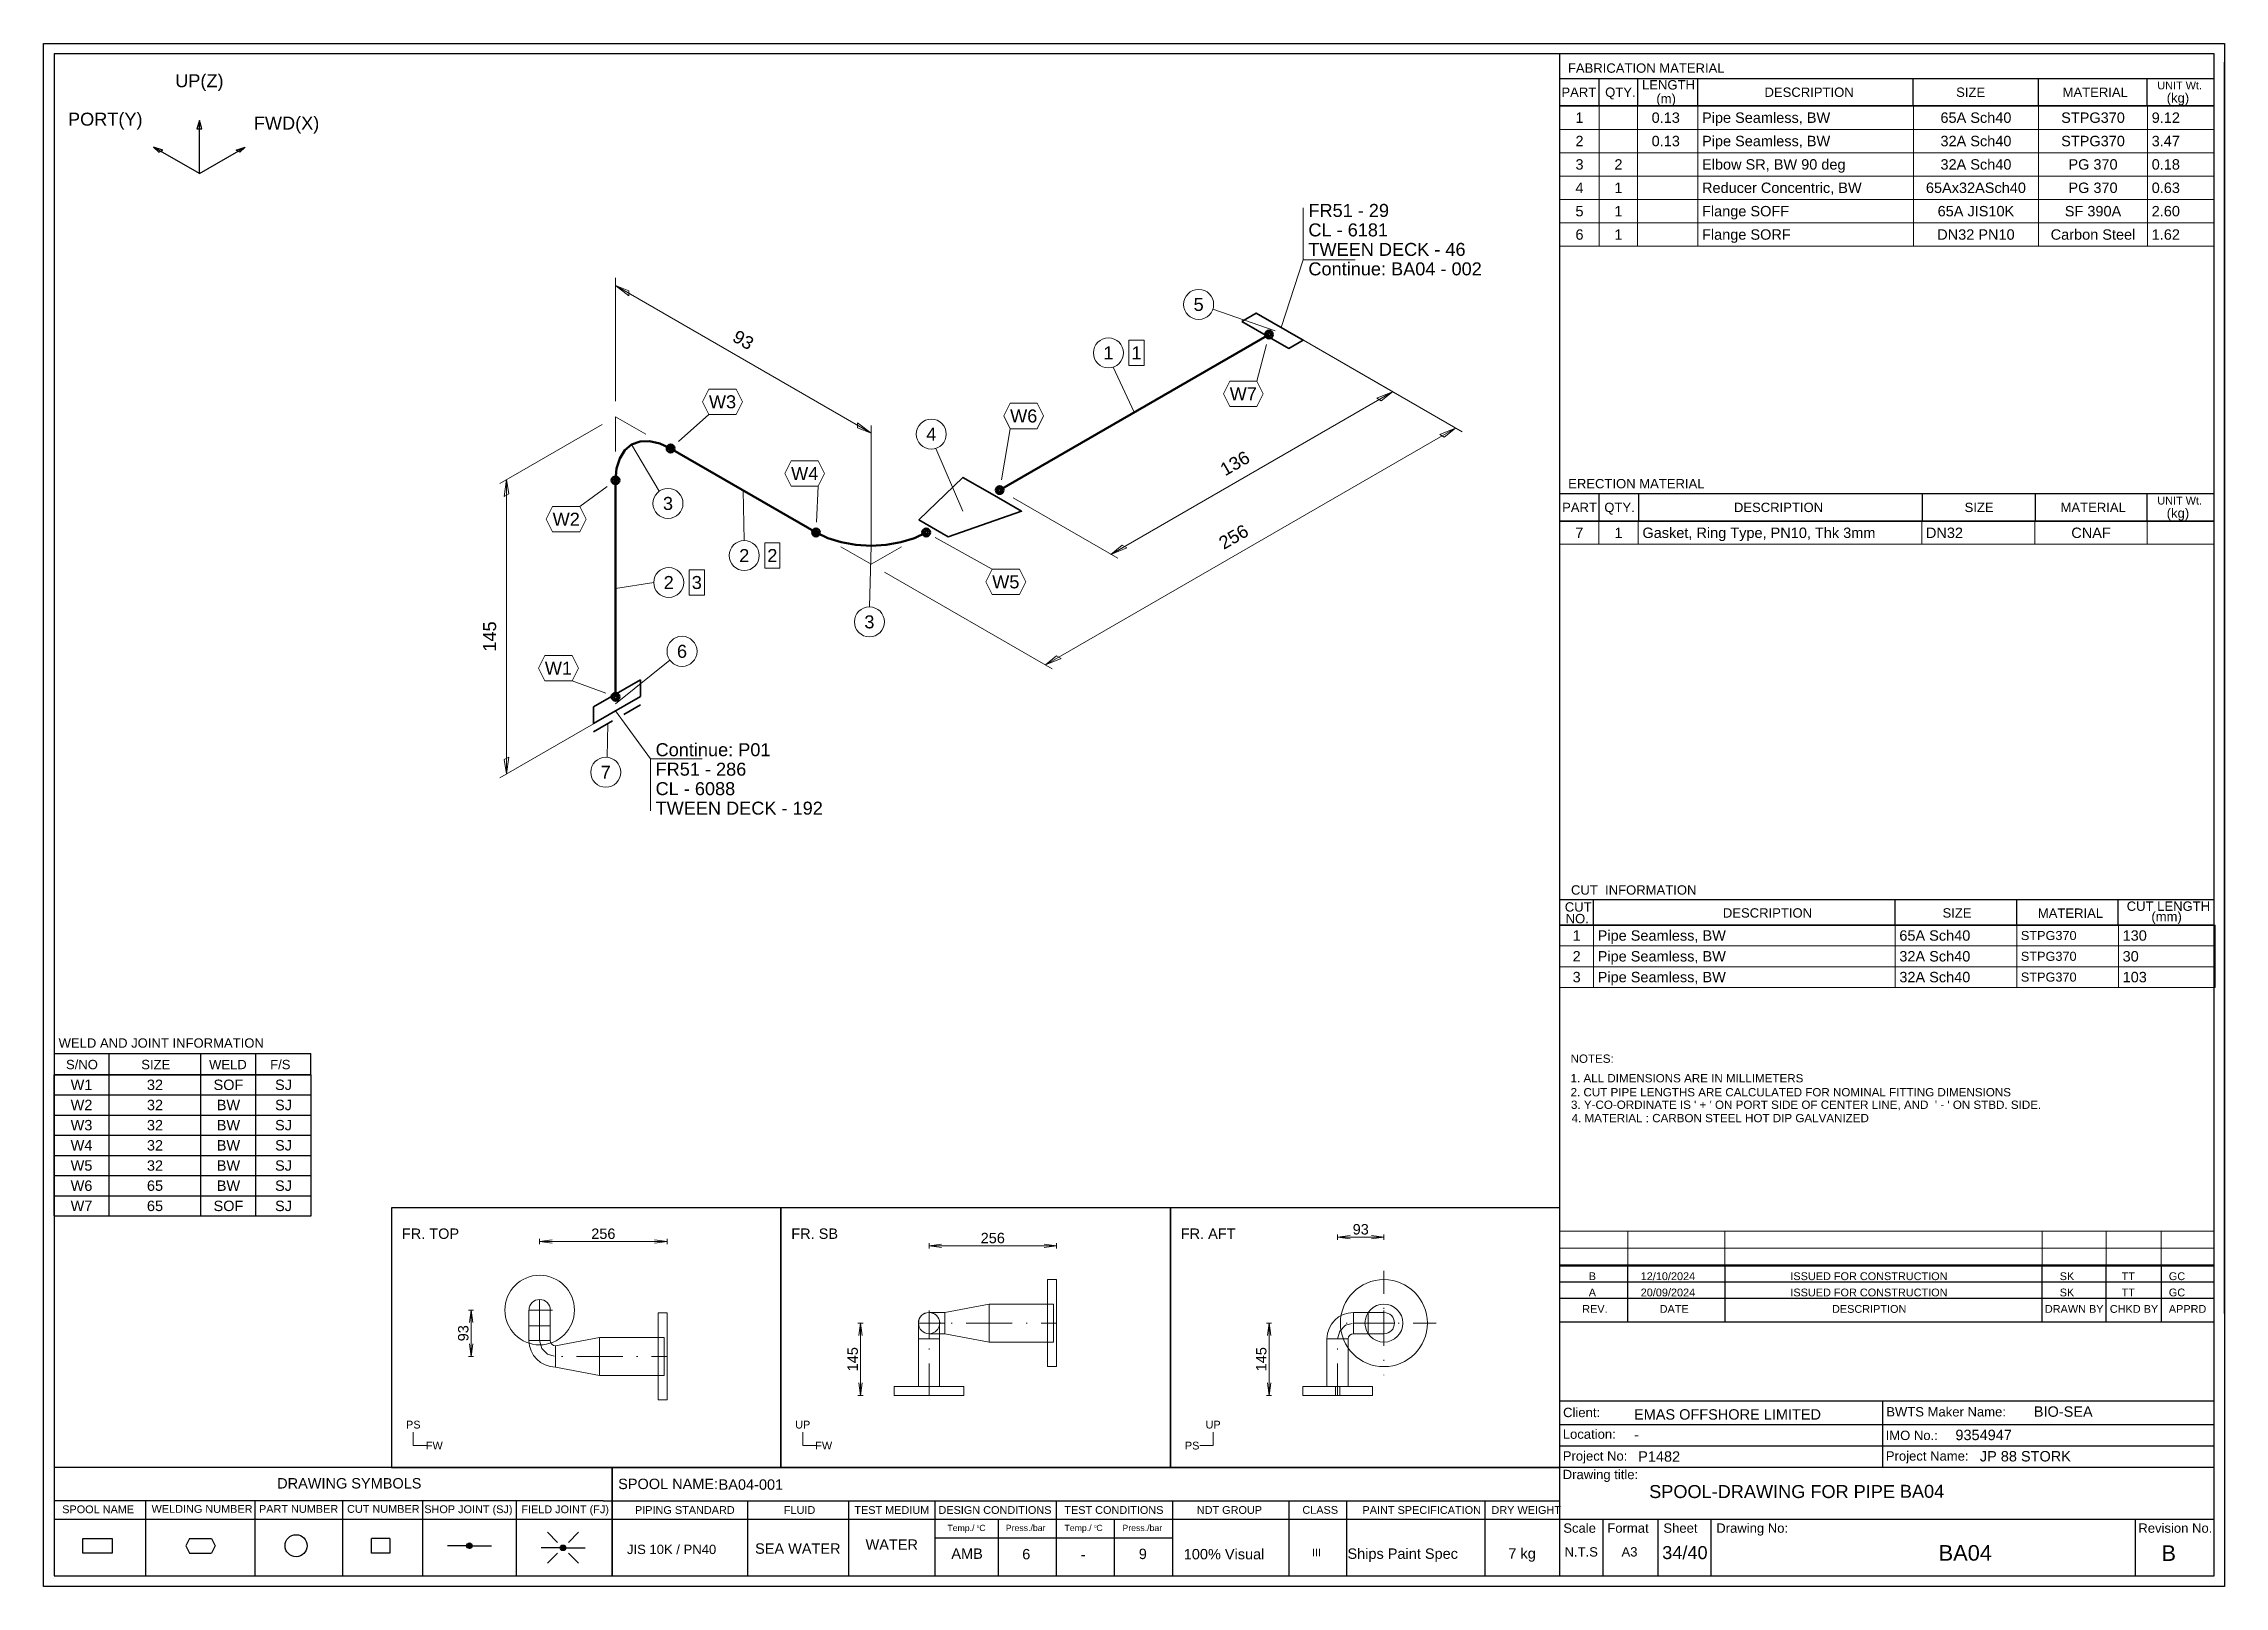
# Model space of a CAD drawing. Header units: millimetres. Extents: x 0 to 420, y 0 to 297.
import ezdxf
from ezdxf.enums import TextEntityAlignment as Align

# ---------------------------------------------------------------- set-up
doc = ezdxf.new("R2010")
doc.units = ezdxf.units.MM
doc.linetypes.add('DOTTED_DASHED5', pattern=[10, 4.444444, -2.666667, 0.222222, -2.666667])
for name, color, linetype in [('FramesFromTables', 40, 'Continuous'), ('I_Coordinates', 11, 'Continuous'), ('I_CutNumbers', 10, 'Continuous'), ('I_Dimensions', 4, 'Continuous'), ('I_OtherComponents', 2, 'Continuous'), ('I_PartNumbers', 9, 'Continuous'), ('I_Pipes', 1, 'Continuous'), ('I_Tags', 8, 'Continuous'), ('SymbolsOnDrawingSheet', 1, 'Continuous'), ('TextFromTables', 2, 'Continuous'), ('TextFromTextBoxes', 2, 'Continuous')]:
    doc.layers.add(name, color=color, linetype=linetype)
doc.styles.add('Cadmatic Default Text', font='arial.ttf')

msp = doc.modelspace()

# ---------------------------------------------------------------- texts
at = {"layer": 'I_PartNumbers', "linetype": 'ByBlock', "lineweight": 0, "style": 'Cadmatic Default Text'}
msp.add_text('7', height=2.5, dxfattribs=at).set_placement((108.26, 156.73), align=Align.MIDDLE_CENTER)
at = {"layer": 'SymbolsOnDrawingSheet', "linetype": 'ByBlock', "lineweight": 25, "style": 'Cadmatic Default Text'}
for s, p in [('UP(Z)', (30, 289.86)), ('PORT(Y)', (11.88, 282.46)), ('FWD(X)', (46.79, 281.7))]:
    msp.add_text(s, height=2.5, dxfattribs=at).set_placement(p, align=Align.MIDDLE_CENTER)
at = {"layer": 'SymbolsOnDrawingSheet', "linetype": 'ByBlock', "lineweight": -3, "style": 'Cadmatic Default Text'}
for s, height, p in [('FABRICATION MATERIAL', 1.8, (293.57, 293.19)), ('LENGTH', 1.8, (307.84, 289.97)), ('PART', 1.8, (292.32, 288.55)), ('QTY.', 1.8, (300.74, 288.55)), ('DESCRIPTION', 1.8, (331.43, 288.55)), ('SIZE', 1.8, (368.34, 288.55)), ('MATERIAL', 1.8, (388.84, 288.55)), ('UNIT Wt.', 1.5, (407.08, 289.7)), (' (kg)', 1.8, (408.19, 287.46)), ('ERECTION MATERIAL', 1.8, (293.62, 213.19)), ('PART', 1.8, (292.45, 208.62)), ('QTY.', 1.8, (300.58, 208.62)), ('DESCRIPTION', 1.8, (325.54, 208.62)), ('SIZE', 1.8, (369.97, 208.62)), ('MATERIAL', 1.8, (388.45, 208.62)), ('UNIT Wt.', 1.5, (407.08, 209.77)), (' (kg)', 1.8, (408.19, 207.53)), ('CUT  INFORMATION', 1.8, (294.16, 134.97)), ('CUT ', 1.8, (292.97, 131.7)), ('DESCRIPTION', 1.8, (323.41, 130.55)), ('SIZE', 1.8, (365.72, 130.55)), ('MATERIAL', 1.8, (384.07, 130.5)), ('CUT LENGTH', 1.8, (401.19, 131.85)), ('NO.', 1.8, (293.13, 129.46)), ('(mm)', 1.8, (405.94, 129.85)), ('WELD AND JOINT INFORMATION', 1.8, (2.89, 105.5)), ('S/NO', 1.8, (4.31, 101.36)), ('SIZE', 1.8, (18.81, 101.36)), ('WELD', 1.8, (31.86, 101.36)), ('F/S', 1.8, (43.63, 101.36)), ('SPOOL-DRAWING FOR PIPE', 2.5, (309.22, 19.5))]:
    msp.add_text(s, height=height, dxfattribs=at).set_placement(p, align=Align.TOP_LEFT)
for s, height, p in [('(m)', 1.8, (310.6, 285.51)), ('Client:', 1.8, (292.64, 32.58)), ('BWTS Maker Name:', 1.8, (354.88, 32.71)), ('Location:', 1.8, (292.58, 28.41)), ('IMO No.:', 1.8, (354.76, 28.17)), ('Project No:', 1.8, (292.58, 24.2)), ('Project Name:', 1.8, (354.8, 24.2)), ('Drawing title:', 1.8, (292.57, 20.64)), ('DRAWING SYMBOLS', 2, (44.98, 18.84)), ('Temp./  C   ', 1.2, (174.06, 10.65)), ('0', 0.53, (179.71, 11.25)), ('Press./bar', 1.2, (185.31, 10.65)), ('Temp./  C   ', 1.2, (196.61, 10.65)), ('0', 0.53, (202.37, 11.25)), ('Press./bar', 1.2, (207.78, 10.65)), ('Scale', 1.8, (292.68, 10.32)), ('Format', 1.8, (301.16, 10.32)), ('Sheet', 1.8, (311.96, 10.32)), ('Drawing No:', 1.8, (322.14, 10.32)), ('Revision No.', 1.8, (403.43, 10.32)), ('N.T.S', 1.8, (292.92, 5.74)), ('A3', 1.8, (303.89, 5.74))]:
    msp.add_text(s, height=height, dxfattribs=at).set_placement(p)
for s, height, p in [('NOTES:', 1.6, (294.08, 101.59)), ('1. ALL DIMENSIONS ARE IN MILLIMETERS', 1.6, (294.08, 97.83)), ('2. CUT PIPE LENGTHS ARE CALCULATED FOR NOMINAL FITTING DIMENSIONS', 1.6, (294.08, 95.13)), ("3. Y-CO-ORDINATE IS ' + ' ON PORT SIDE OF CENTER LINE, AND  ' - ' ON STBD. SIDE.", 1.6, (294.16, 92.72)), ('4. MATERIAL : CARBON STEEL HOT DIP GALVANIZED', 1.6, (294.28, 90.15)), ('B', 1.5, (297.58, 59.71)), ('12/10/2024', 1.5, (307.59, 59.71)), ('ISSUED FOR CONSTRUCTION', 1.5, (336.41, 59.71)), ('SK', 1.5, (388.28, 59.71)), ('TT', 1.5, (400.21, 59.71)), ('GC', 1.5, (409.3, 59.71)), ('A', 1.5, (297.58, 56.58)), ('20/09/2024', 1.5, (307.59, 56.58)), ('ISSUED FOR CONSTRUCTION', 1.5, (336.41, 56.58)), ('SK', 1.5, (388.28, 56.58)), ('TT', 1.5, (400.21, 56.58)), ('GC', 1.5, (409.3, 56.58)), ('REV.', 1.5, (296.32, 53.41)), ('DATE', 1.5, (311.24, 53.41)), ('DESCRIPTION', 1.5, (344.43, 53.41)), ('DRAWN BY', 1.5, (385.43, 53.41)), ('CHKD BY', 1.5, (397.94, 53.41)), ('APPRD', 1.5, (409.3, 53.41)), ('SPOOL NAME:', 2, (110.65, 19.73)), ('SPOOL NAME', 1.5, (3.58, 14.83)), ('WELDING NUMBER', 1.5, (20.79, 14.91)), ('PART NUMBER', 1.5, (41.48, 14.91)), ('CUT NUMBER', 1.5, (58.44, 14.91)), ('SHOP JOINT (SJ)', 1.5, (73.31, 14.85)), ('FIELD JOINT (FJ)', 1.5, (92, 14.83)), ('PIPING STANDARD', 1.5, (113.89, 14.7)), ('FLUID', 1.5, (142.57, 14.7)), ('TEST MEDIUM', 1.5, (156.14, 14.7)), ('DESIGN CONDITIONS', 1.5, (172.34, 14.7)), ('TEST CONDITIONS', 1.5, (196.58, 14.7)), ('NDT GROUP', 1.5, (222.09, 14.7)), ('CLASS', 1.5, (242.43, 14.72)), ('PAINT SPECIFICATION', 1.5, (254.01, 14.7)), ('DRY WEIGHT', 1.5, (278.84, 14.7)), ('JIS 10K / PN40', 1.8, (112.35, 7.12)), ('III', 1.5, (244.26, 6.51)), ('B', 3, (407.89, 6.4))]:
    msp.add_text(s, height=height, dxfattribs=at).set_placement(p, align=Align.MIDDLE_LEFT)
at = {"layer": 'SymbolsOnDrawingSheet', "linetype": 'ByBlock', "lineweight": 25, "style": 'Cadmatic Default Text'}
for s, p in [('FR. TOP', (69, 68.9)), ('FR. SB', (144, 68.9)), ('FR. AFT', (219, 68.9))]:
    msp.add_text(s, height=2, dxfattribs=at).set_placement(p, align=Align.TOP_LEFT)
at = {"layer": 'SymbolsOnDrawingSheet', "linetype": 'ByBlock', "lineweight": 13, "style": 'Cadmatic Default Text'}
for s, p in [('256', (107.8, 67.89)), ('256', (182.8, 67.06)), ('93', (253.67, 68.74))]:
    msp.add_text(s, height=2, dxfattribs=at).set_placement(p, align=Align.MIDDLE_CENTER)
for s, p in [('93', (80.82, 48.73)), ('145', (155.82, 43.73)), ('145', (234.51, 43.73))]:
    msp.add_text(s, height=2, rotation=90, dxfattribs=at).set_placement(p, align=Align.MIDDLE_CENTER)
at = {"layer": 'SymbolsOnDrawingSheet', "linetype": 'ByBlock', "lineweight": 18, "style": 'Cadmatic Default Text'}
for s, p in [('PS', (71.2, 31.14)), ('UP', (146.2, 31.14)), ('UP', (225.24, 31.14)), ('FW', (75.24, 27.1)), ('FW', (150.24, 27.1)), ('PS', (221.2, 27.1))]:
    msp.add_text(s, height=1.5, dxfattribs=at).set_placement(p, align=Align.MIDDLE_CENTER)
at = {"layer": 'TextFromTables', "linetype": 'ByBlock', "lineweight": 13, "style": 'Cadmatic Default Text'}
for s, p in [('1', (295.8, 282.75)), ('2', (295.8, 278.25)), ('3', (295.8, 273.75)), ('4', (295.8, 269.25)), ('5', (295.8, 264.75)), ('6', (295.8, 260.25))]:
    msp.add_text(s, height=2, dxfattribs=at).set_placement(p, align=Align.MIDDLE_CENTER)
at = {"layer": 'TextFromTables', "linetype": 'ByBlock', "lineweight": 25, "style": 'Cadmatic Default Text'}
for s, p in [('0.13 ', (312.8, 282.75)), ('65A Sch40', (372.15, 282.75)), ('STPG370', (394.7, 282.75)), ('0.13 ', (312.8, 278.25)), ('32A Sch40', (372.15, 278.25)), ('STPG370', (394.7, 278.25)), ('2', (303.3, 273.75)), ('32A Sch40', (372.15, 273.75)), ('PG 370', (394.7, 273.75)), ('1', (303.3, 269.25)), ('65Ax32ASch40', (372.15, 269.25)), ('PG 370', (394.7, 269.25)), ('1', (303.3, 264.75)), ('65A JIS10K', (372.15, 264.75)), ('SF 390A', (394.7, 264.75)), ('1', (303.3, 260.25)), ('DN32 PN10', (372.15, 260.25)), ('Carbon Steel', (394.7, 260.25)), ('7', (295.77, 202.83)), ('1', (303.32, 202.83)), ('CNAF', (394.32, 202.83)), ('1', (295.25, 125.3)), ('2', (295.25, 121.3)), ('3', (295.25, 117.3)), ('W1', (7.3, 96.56)), ('32', (21.45, 96.56)), ('SOF', (35.6, 96.56)), ('SJ', (46.2, 96.56)), ('W2', (7.3, 92.67)), ('32', (21.45, 92.67)), ('BW', (35.6, 92.67)), ('SJ', (46.2, 92.67)), ('W3', (7.3, 88.79)), ('32', (21.45, 88.79)), ('BW', (35.6, 88.79)), ('SJ', (46.2, 88.79)), ('W4', (7.3, 84.91)), ('32', (21.45, 84.91)), ('BW', (35.6, 84.91)), ('SJ', (46.2, 84.91)), ('W5', (7.3, 81.02)), ('32', (21.45, 81.02)), ('BW', (35.6, 81.02)), ('SJ', (46.2, 81.02)), ('W6', (7.3, 77.14)), ('65', (21.45, 77.14)), ('BW', (35.6, 77.14)), ('SJ', (46.2, 77.14)), ('W7', (7.3, 73.25)), ('65', (21.45, 73.25)), ('SOF', (35.6, 73.25)), ('SJ', (46.2, 73.25))]:
    msp.add_text(s, height=2, dxfattribs=at).set_placement(p, align=Align.MIDDLE_CENTER)
for s, height, p in [('Pipe Seamless, BW ', 2, (319.4, 282.75)), ('9.12', 2, (406, 282.75)), ('Pipe Seamless, BW ', 2, (319.4, 278.25)), ('3.47', 2, (406, 278.25)), ('Elbow SR, BW 90 deg', 2, (319.4, 273.75)), ('0.18', 2, (406, 273.75)), ('Reducer Concentric, BW ', 2, (319.4, 269.25)), ('0.63', 2, (406, 269.25)), ('Flange SOFF ', 2, (319.4, 264.75)), ('2.60', 2, (406, 264.75)), ('Flange SORF ', 2, (319.4, 260.25)), ('1.62', 2, (406, 260.25)), ('Gasket, Ring Type, PN10, Thk 3mm ', 2, (307.92, 202.83)), ('DN32', 2, (362.52, 202.83)), ('Pipe Seamless, BW', 2, (299.3, 125.3)), ('65A Sch40', 2, (357.4, 125.3)), ('STPG370', 1.75, (380.8, 125.3)), ('130', 2, (400.4, 125.3)), ('Pipe Seamless, BW', 2, (299.3, 121.3)), ('32A Sch40', 2, (357.4, 121.3)), ('STPG370', 1.75, (380.8, 121.3)), ('30', 2, (400.4, 121.3)), ('Pipe Seamless, BW', 2, (299.3, 117.3)), ('32A Sch40', 2, (357.4, 117.3)), ('STPG370', 1.75, (380.8, 117.3)), ('103', 2, (400.4, 117.3))]:
    msp.add_text(s, height=height, dxfattribs=at).set_placement(p, align=Align.MIDDLE_LEFT)
at = {"layer": 'TextFromTextBoxes', "linetype": 'ByBlock', "lineweight": -3, "style": 'Cadmatic Default Text'}
for s, p in [('EMAS OFFSHORE LIMITED', (306.3, 33.1)), ('BIO-SEA', (383.3, 33.65)), ('9354947', (368.2, 29.15)), ('-', (306.3, 29.2)), ('P1482', (307.1, 25)), ('JP 88 STORK', (372.9, 25.05)), ('BA04-001', (130, 19.6))]:
    msp.add_text(s, height=2, dxfattribs=at).set_placement(p, align=Align.MIDDLE_LEFT)
at = {"layer": 'TextFromTextBoxes', "linetype": 'ByBlock', "lineweight": 25, "style": 'Cadmatic Default Text'}
msp.add_text('BA04', height=2.5, dxfattribs=at).set_placement((357.5, 18.3), align=Align.MIDDLE_LEFT)
at = {"layer": 'TextFromTextBoxes', "linetype": 'ByBlock', "lineweight": -3, "style": 'Cadmatic Default Text'}
for s, height, p in [('WATER', 2, (163.35, 8.05)), ('SEA WATER', 2, (145.25, 7.28)), ('AMB', 2, (177.85, 6.3)), ('6', 2, (189.25, 6.2)), ('-', 2, (200.2, 6.15)), ('9', 2, (211.7, 6.25)), ('100% Visual', 2, (227.35, 6.2)), ('Ships Paint Spec', 2, (261.75, 6.3)), ('7 kg', 2, (284.75, 6.35)), ('34/40', 2.5, (316.1, 6.5))]:
    msp.add_text(s, height=height, dxfattribs=at).set_placement(p, align=Align.MIDDLE_CENTER)
at = {"layer": 'TextFromTextBoxes', "linetype": 'ByBlock', "lineweight": 25, "style": 'Cadmatic Default Text'}
msp.add_text('BA04', height=3, dxfattribs=at).set_placement((370.1, 6.45), align=Align.MIDDLE_CENTER)

# ---------------------------------------------------------------- blocks, each defined once
blk = doc.blocks.new('BA01728716441_PRT_1_3')
at = {"layer": 'I_Pipes', "linetype": 'ByBlock', "lineweight": 50}
blk.add_line((58.15, 147.96), (58.15, 189.64), dxfattribs=at)
blk = doc.blocks.new('BA01728716441_PRT_2_3')
at = {"layer": 'I_Pipes', "linetype": 'ByBlock', "lineweight": 0}
for q in [(58.15, 195.15), (63.98, 198.52)]:
    blk.add_line((58.15, 201.88), q, dxfattribs=at)
at = {"layer": 'I_Pipes', "linetype": 'ByBlock', "lineweight": 50, "flags": 128}
blk.add_lwpolyline([(58.15, 189.64), (58.35, 191.91), (58.95, 193.86), (59.93, 195.41), (61.25, 196.5), (62.86, 197.1), (64.69, 197.17), (66.68, 196.72), (68.75, 195.76)], dxfattribs=at)
at = {"layer": 'I_Pipes', "linetype": 'ByBlock', "lineweight": 50}
for centre, radius in [((68.75, 195.76), 0.75), ((68.75, 195.76), 0.375), ((58.15, 189.64), 0.75), ((58.15, 189.64), 0.375)]:
    blk.add_circle(centre, radius, dxfattribs=at)
blk = doc.blocks.new('BA01728716441_PRT_3_3')
at = {"layer": 'I_Pipes', "linetype": 'ByBlock', "lineweight": 50}
blk.add_line((68.75, 195.76), (96.77, 179.59), dxfattribs=at)
blk = doc.blocks.new('BA01728716441_PRT_4_3')
at = {"layer": 'I_Pipes', "linetype": 'ByBlock', "lineweight": 0}
for q in [(101.54, 176.83), (113.21, 176.83)]:
    blk.add_line((107.37, 173.46), q, dxfattribs=at)
at = {"layer": 'I_Pipes', "linetype": 'ByBlock', "lineweight": 50, "flags": 128}
blk.add_lwpolyline([(96.77, 179.59), (99.04, 178.51), (101.63, 177.71), (104.45, 177.22), (107.37, 177.05), (110.3, 177.22), (113.11, 177.71), (115.71, 178.51), (117.98, 179.59)], dxfattribs=at)
at = {"layer": 'I_Pipes', "linetype": 'ByBlock', "lineweight": 50}
for centre, radius in [((96.77, 179.59), 0.75), ((96.77, 179.59), 0.375), ((117.98, 179.59), 0.75), ((117.98, 179.59), 0.375)]:
    blk.add_circle(centre, radius, dxfattribs=at)
blk = doc.blocks.new('BA01728716441_PRT_5_3')
at = {"layer": 'I_OtherComponents', "linetype": 'ByBlock', "lineweight": 35, "flags": 128}
blk.add_lwpolyline([(130.71, 186.94), (125.05, 190.2), (116.57, 182.04), (122.22, 178.77), (136.36, 183.67), (130.71, 186.94)], dxfattribs=at)
at = {"layer": 'I_OtherComponents', "linetype": 'ByBlock', "lineweight": 50}
for centre, radius in [((132.12, 187.75), 0.75), ((132.12, 187.75), 0.375), ((117.98, 179.59), 0.75), ((117.98, 179.59), 0.375)]:
    blk.add_circle(centre, radius, dxfattribs=at)
blk = doc.blocks.new('BA01728716441_PRT_6_3')
at = {"layer": 'I_Pipes', "linetype": 'ByBlock', "lineweight": 50}
blk.add_line((132.12, 187.75), (184, 217.7), dxfattribs=at)
blk = doc.blocks.new('BA01728716441_PRT_8_3')
at = {"layer": 'I_OtherComponents', "linetype": 'ByBlock', "lineweight": 35, "flags": 128}
blk.add_lwpolyline([(178.77, 220.23), (181.55, 221.84), (190.6, 216.61), (187.82, 215.01), (178.77, 220.23)], dxfattribs=at)
at = {"layer": 'I_OtherComponents', "linetype": 'ByBlock', "lineweight": 50}
for radius in [0.75, 0.375]:
    blk.add_circle((184, 217.7), radius, dxfattribs=at)
blk = doc.blocks.new('BA01728716441_DIM_0_3')
at = {"layer": 'I_Dimensions', "linetype": 'ByBlock', "lineweight": 0}
for p, q in [((35.84, 189.01), (55.55, 200.38)), ((37.14, 133.11), (37.14, 189.76)), ((55.55, 143.74), (35.84, 132.36))]:
    blk.add_line(p, q, dxfattribs=at)
at = {"layer": 'I_Dimensions', "linetype": 'ByBlock', "lineweight": 0, "flags": 128}
for points in [[(37.14, 189.76), (37.58, 187.01), (36.71, 186.51), (37.14, 189.76)], [(37.14, 133.11), (37.58, 136.36), (36.71, 135.86), (37.14, 133.11)]]:
    blk.add_lwpolyline(points, dxfattribs=at)
at = {"layer": 'I_Dimensions', "linetype": 'ByBlock', "lineweight": 0, "style": 'Cadmatic Default Text'}
blk.add_text('145', height=2.5, rotation=90, dxfattribs=at).set_placement((33.9, 159.56), align=Align.MIDDLE_CENTER)
blk = doc.blocks.new('BA01728716441_DIM_1_3')
at = {"layer": 'I_Dimensions', "linetype": 'ByBlock', "lineweight": 0}
for p, q in [((58.15, 204.88), (58.15, 228.63)), ((58.15, 227.13), (107.37, 198.71)), ((107.37, 200.21), (107.37, 176.46))]:
    blk.add_line(p, q, dxfattribs=at)
at = {"layer": 'I_Dimensions', "linetype": 'ByBlock', "lineweight": 0, "flags": 128}
for points in [[(58.15, 227.13), (60.74, 225.13), (60.74, 226.13), (58.15, 227.13)], [(107.37, 198.71), (104.77, 199.71), (104.77, 200.71), (107.37, 198.71)]]:
    blk.add_lwpolyline(points, dxfattribs=at)
at = {"layer": 'I_Dimensions', "linetype": 'ByBlock', "lineweight": 0, "style": 'Cadmatic Default Text'}
blk.add_text('93', height=2.5, rotation=330, dxfattribs=at).set_placement((82.76, 216.67), align=Align.MIDDLE_CENTER)
blk = doc.blocks.new('BA01728716441_DIM_2_3')
at = {"layer": 'I_Dimensions', "linetype": 'ByBlock', "lineweight": 0}
for p, q in [((209.09, 205.94), (188.95, 217.56)), ((153.56, 175.38), (207.79, 206.69)), ((134.72, 186.25), (154.86, 174.63))]:
    blk.add_line(p, q, dxfattribs=at)
at = {"layer": 'I_Dimensions', "linetype": 'ByBlock', "lineweight": 0, "flags": 128}
for points in [[(207.79, 206.69), (205.62, 204.94), (204.76, 205.44), (207.79, 206.69)], [(153.56, 175.38), (156.59, 176.63), (155.72, 177.13), (153.56, 175.38)]]:
    blk.add_lwpolyline(points, dxfattribs=at)
at = {"layer": 'I_Dimensions', "linetype": 'ByBlock', "lineweight": 0, "style": 'Cadmatic Default Text'}
blk.add_text('136', height=2.5, rotation=30, dxfattribs=at).set_placement((177.43, 192.91), align=Align.MIDDLE_CENTER)
blk = doc.blocks.new('BA01728716441_DIM_3_3')
at = {"layer": 'I_Dimensions', "linetype": 'ByBlock', "lineweight": 0}
for p, q in [((221.21, 198.94), (188.95, 217.56)), ((140.93, 154.09), (219.91, 199.69)), ((109.97, 171.96), (142.23, 153.34))]:
    blk.add_line(p, q, dxfattribs=at)
at = {"layer": 'I_Dimensions', "linetype": 'ByBlock', "lineweight": 0, "flags": 128}
for points in [[(219.91, 199.69), (217.75, 197.94), (216.88, 198.44), (219.91, 199.69)], [(140.93, 154.09), (143.96, 155.34), (143.1, 155.84), (140.93, 154.09)]]:
    blk.add_lwpolyline(points, dxfattribs=at)
at = {"layer": 'I_Dimensions', "linetype": 'ByBlock', "lineweight": 0, "style": 'Cadmatic Default Text'}
blk.add_text('256', height=2.5, rotation=30, dxfattribs=at).set_placement((177.18, 178.76), align=Align.MIDDLE_CENTER)
blk = doc.blocks.new('BA01728716441_CRD_0_3')
at = {"layer": 'I_Coordinates', "linetype": 'ByBlock', "lineweight": 0}
blk.add_line((64.86, 136.02), (58.15, 145.24), dxfattribs=at)
at = {"layer": 'I_Coordinates', "linetype": 'ByBlock', "lineweight": 0, "flags": 128}
blk.add_lwpolyline([(64.86, 126.02), (64.86, 136.02), (74.86, 136.02)], dxfattribs=at)
at = {"layer": 'I_Coordinates', "linetype": 'ByBlock', "lineweight": 0, "style": 'Cadmatic Default Text'}
for s, p in [('Continue: P01', (65.86, 139.02)), ('FR51 - 286', (65.86, 135.27)), ('CL - 6088', (65.86, 131.52)), ('TWEEN DECK - 192', (65.86, 127.77))]:
    blk.add_text(s, height=2.5, dxfattribs=at).set_placement(p, align=Align.TOP_LEFT)
blk = doc.blocks.new('BA01728716441_CRD_1_3')
at = {"layer": 'I_Coordinates', "linetype": 'ByBlock', "lineweight": 0}
blk.add_line((190.59, 232.09), (186.35, 219.06), dxfattribs=at)
at = {"layer": 'I_Coordinates', "linetype": 'ByBlock', "lineweight": 0, "flags": 128}
blk.add_lwpolyline([(190.59, 242.09), (190.59, 232.09), (200.59, 232.09)], dxfattribs=at)
at = {"layer": 'I_Coordinates', "linetype": 'ByBlock', "lineweight": 0, "style": 'Cadmatic Default Text'}
for s, p in [('FR51 - 29', (191.59, 240.34)), ('TWEEN DECK - 46', (191.59, 232.84)), ('CL - 6181', (191.59, 236.59)), ('Continue: BA04 - 002', (191.59, 229.09))]:
    blk.add_text(s, height=2.5, dxfattribs=at).set_placement(p)
blk = doc.blocks.new('BA01728716441_PTN_0_3')
at = {"layer": 'I_PartNumbers', "linetype": 'ByBlock', "lineweight": 0}
blk.add_line((68.61, 155.01), (58.15, 146.6), dxfattribs=at)
blk.add_circle((70.95, 156.71), 2.89, dxfattribs=at)
at = {"layer": 'I_PartNumbers', "linetype": 'ByBlock', "lineweight": 0, "style": 'Cadmatic Default Text'}
blk.add_text('6', height=2.5, dxfattribs=at).set_placement((70.95, 156.71), align=Align.MIDDLE_CENTER)
blk = doc.blocks.new('BA01728716441_PTN_1_3')
at = {"layer": 'I_PartNumbers', "linetype": 'ByBlock', "lineweight": 0}
blk.add_line((66.55, 187.52), (61.25, 196.5), dxfattribs=at)
blk.add_circle((68.25, 185.18), 2.89, dxfattribs=at)
at = {"layer": 'I_PartNumbers', "linetype": 'ByBlock', "lineweight": 0, "style": 'Cadmatic Default Text'}
blk.add_text('3', height=2.5, dxfattribs=at).set_placement((68.25, 185.18), align=Align.MIDDLE_CENTER)
blk = doc.blocks.new('BA01728716441_PTN_2_3')
at = {"layer": 'I_PartNumbers', "linetype": 'ByBlock', "lineweight": 0}
blk.add_line((65.5, 169.96), (58.15, 168.8), dxfattribs=at)
blk.add_circle((68.39, 169.96), 2.89, dxfattribs=at)
at = {"layer": 'I_PartNumbers', "linetype": 'ByBlock', "lineweight": 0, "style": 'Cadmatic Default Text'}
blk.add_text('2', height=2.5, dxfattribs=at).set_placement((68.39, 169.96), align=Align.MIDDLE_CENTER)
blk = doc.blocks.new('BA01728716441_PTN_3_3')
at = {"layer": 'I_PartNumbers', "linetype": 'ByBlock', "lineweight": 0}
blk.add_line((82.94, 178.05), (82.76, 187.67), dxfattribs=at)
blk.add_circle((82.94, 175.15), 2.89, dxfattribs=at)
at = {"layer": 'I_PartNumbers', "linetype": 'ByBlock', "lineweight": 0, "style": 'Cadmatic Default Text'}
blk.add_text('2', height=2.5, dxfattribs=at).set_placement((82.94, 175.15), align=Align.MIDDLE_CENTER)
blk = doc.blocks.new('BA01728716441_PTN_4_3')
at = {"layer": 'I_PartNumbers', "linetype": 'ByBlock', "lineweight": 0}
blk.add_line((107.04, 165.27), (107.37, 177.05), dxfattribs=at)
blk.add_circle((107.04, 162.38), 2.89, dxfattribs=at)
at = {"layer": 'I_PartNumbers', "linetype": 'ByBlock', "lineweight": 0, "style": 'Cadmatic Default Text'}
blk.add_text('3', height=2.5, dxfattribs=at).set_placement((107.04, 162.38), align=Align.MIDDLE_CENTER)
blk = doc.blocks.new('BA01728716441_PTN_5_3')
at = {"layer": 'I_PartNumbers', "linetype": 'ByBlock', "lineweight": 0}
blk.add_line((119.86, 195.77), (125.05, 183.67), dxfattribs=at)
blk.add_circle((118.96, 198.52), 2.89, dxfattribs=at)
at = {"layer": 'I_PartNumbers', "linetype": 'ByBlock', "lineweight": 0, "style": 'Cadmatic Default Text'}
blk.add_text('4', height=2.5, dxfattribs=at).set_placement((118.96, 198.52), align=Align.MIDDLE_CENTER)
blk = doc.blocks.new('BA01728716441_PTN_6_3')
at = {"layer": 'I_PartNumbers', "linetype": 'ByBlock', "lineweight": 0}
blk.add_line((153.97, 211.41), (158.06, 202.73), dxfattribs=at)
blk.add_circle((153.07, 214.16), 2.89, dxfattribs=at)
at = {"layer": 'I_PartNumbers', "linetype": 'ByBlock', "lineweight": 0, "style": 'Cadmatic Default Text'}
blk.add_text('1', height=2.5, dxfattribs=at).set_placement((153.07, 214.16), align=Align.MIDDLE_CENTER)
blk = doc.blocks.new('BA01728716441_PTN_7_3')
at = {"layer": 'I_PartNumbers', "linetype": 'ByBlock', "lineweight": 0}
blk.add_line((173.21, 222.59), (185.18, 218.38), dxfattribs=at)
blk.add_circle((170.45, 223.49), 2.89, dxfattribs=at)
at = {"layer": 'I_PartNumbers', "linetype": 'ByBlock', "lineweight": 0, "style": 'Cadmatic Default Text'}
blk.add_text('5', height=2.5, dxfattribs=at).set_placement((170.45, 223.49), align=Align.MIDDLE_CENTER)
blk = doc.blocks.new('BA01728716441_CUT_8_3')
at = {"layer": 'I_CutNumbers', "linetype": 'ByBlock', "lineweight": 0, "flags": 128}
blk.add_lwpolyline([(75.27, 167.51), (75.27, 172.41), (72.33, 172.41), (72.33, 167.51), (75.27, 167.51)], dxfattribs=at)
at = {"layer": 'I_CutNumbers', "linetype": 'ByBlock', "lineweight": 0, "style": 'Cadmatic Default Text'}
blk.add_text('3', height=2.5, dxfattribs=at).set_placement((73.8, 169.96), align=Align.MIDDLE_CENTER)
blk = doc.blocks.new('BA01728716441_CUT_9_3')
at = {"layer": 'I_CutNumbers', "linetype": 'ByBlock', "lineweight": 0, "flags": 128}
blk.add_lwpolyline([(89.82, 172.7), (89.82, 177.6), (86.87, 177.6), (86.87, 172.7), (89.82, 172.7)], dxfattribs=at)
at = {"layer": 'I_CutNumbers', "linetype": 'ByBlock', "lineweight": 0, "style": 'Cadmatic Default Text'}
blk.add_text('2', height=2.5, dxfattribs=at).set_placement((88.35, 175.15), align=Align.MIDDLE_CENTER)
blk = doc.blocks.new('BA01728716441_CUT_10_3')
at = {"layer": 'I_CutNumbers', "linetype": 'ByBlock', "lineweight": 0, "flags": 128}
blk.add_lwpolyline([(159.95, 211.71), (159.95, 216.61), (157.01, 216.61), (157.01, 211.71), (159.95, 211.71)], dxfattribs=at)
at = {"layer": 'I_CutNumbers', "linetype": 'ByBlock', "lineweight": 0, "style": 'Cadmatic Default Text'}
blk.add_text('1', height=2.5, dxfattribs=at).set_placement((158.48, 214.16), align=Align.MIDDLE_CENTER)
blk = doc.blocks.new('Pi_Weld_0')
at = {"layer": 'I_Tags', "linetype": 'ByBlock', "lineweight": 0, "flags": 128}
for points in [[(-2.62, 2.45), (-3.84, 0)], [(-3.84, 0), (-2.62, -2.45)], [(2.62, 2.45), (-2.62, 2.45)], [(3.84, 0), (2.62, 2.45)], [(2.62, -2.45), (3.84, 0)], [(-2.62, -2.45), (-4.3, -12.29)], [(-2.62, -2.45), (2.62, -2.45)]]:
    blk.add_lwpolyline(points, dxfattribs=at)
at = {"layer": 'I_Tags', "linetype": 'ByBlock', "lineweight": 0, "style": 'Cadmatic Default Text'}
blk.add_text('W6', height=2.5, dxfattribs=at).set_placement((0, 0), align=Align.MIDDLE_CENTER)
blk = doc.blocks.new('Pi_Weld_1')
at = {"layer": 'I_Tags', "linetype": 'ByBlock', "lineweight": 0, "flags": 128}
for points in [[(-2.62, 2.45), (-3.84, 0)], [(-3.84, 0), (-2.62, -2.45)], [(2.62, 2.45), (-2.62, 2.45)], [(3.84, 0), (2.62, 2.45)], [(2.62, -2.45), (3.84, 0)], [(-2.62, -2.45), (2.62, -2.45)], [(2.62, -2.45), (9.12, -4.82)]]:
    blk.add_lwpolyline(points, dxfattribs=at)
at = {"layer": 'I_Tags', "linetype": 'ByBlock', "lineweight": 0, "style": 'Cadmatic Default Text'}
blk.add_text('W1', height=2.5, dxfattribs=at).set_placement((0, 0), align=Align.MIDDLE_CENTER)
blk = doc.blocks.new('Pi_Weld_2')
at = {"layer": 'I_Tags', "linetype": 'ByBlock', "lineweight": 0, "flags": 128}
for points in [[(2.62, 2.45), (7.89, 6.32)], [(-2.62, 2.45), (-3.84, 0)], [(-3.84, 0), (-2.62, -2.45)], [(2.62, 2.45), (-2.62, 2.45)], [(3.84, 0), (2.62, 2.45)], [(2.62, -2.45), (3.84, 0)], [(-2.62, -2.45), (2.62, -2.45)]]:
    blk.add_lwpolyline(points, dxfattribs=at)
at = {"layer": 'I_Tags', "linetype": 'ByBlock', "lineweight": 0, "style": 'Cadmatic Default Text'}
blk.add_text('W2', height=2.5, dxfattribs=at).set_placement((0, 0), align=Align.MIDDLE_CENTER)
blk = doc.blocks.new('Pi_Weld_3')
at = {"layer": 'I_Tags', "linetype": 'ByBlock', "lineweight": 0, "flags": 128}
for points in [[(-2.62, 2.45), (-3.84, 0)], [(-3.84, 0), (-2.62, -2.45)], [(2.62, 2.45), (-2.62, 2.45)], [(3.84, 0), (2.62, 2.45)], [(2.62, -2.45), (3.84, 0)], [(-2.62, -2.45), (-8.5, -7.66)], [(-2.62, -2.45), (2.62, -2.45)]]:
    blk.add_lwpolyline(points, dxfattribs=at)
at = {"layer": 'I_Tags', "linetype": 'ByBlock', "lineweight": 0, "style": 'Cadmatic Default Text'}
blk.add_text('W3', height=2.5, dxfattribs=at).set_placement((0, 0), align=Align.MIDDLE_CENTER)
blk = doc.blocks.new('Pi_Weld_4')
at = {"layer": 'I_Tags', "linetype": 'ByBlock', "lineweight": 0, "flags": 128}
for points in [[(-2.62, 2.45), (-3.84, 0)], [(-3.84, 0), (-2.62, -2.45)], [(2.62, 2.45), (-2.62, 2.45)], [(3.84, 0), (2.62, 2.45)], [(2.62, -2.45), (3.84, 0)], [(-2.62, -2.45), (2.62, -2.45)], [(2.62, -2.45), (2.28, -9.35)]]:
    blk.add_lwpolyline(points, dxfattribs=at)
at = {"layer": 'I_Tags', "linetype": 'ByBlock', "lineweight": 0, "style": 'Cadmatic Default Text'}
blk.add_text('W4', height=2.5, dxfattribs=at).set_placement((0, 0), align=Align.MIDDLE_CENTER)
blk = doc.blocks.new('Pi_Weld_5')
at = {"layer": 'I_Tags', "linetype": 'ByBlock', "lineweight": 0, "flags": 128}
for points in [[(-2.62, 2.45), (-13.58, 8.54)], [(-2.62, 2.45), (-3.84, 0)], [(-3.84, 0), (-2.62, -2.45)], [(2.62, 2.45), (-2.62, 2.45)], [(3.84, 0), (2.62, 2.45)], [(2.62, -2.45), (3.84, 0)], [(-2.62, -2.45), (2.62, -2.45)]]:
    blk.add_lwpolyline(points, dxfattribs=at)
at = {"layer": 'I_Tags', "linetype": 'ByBlock', "lineweight": 0, "style": 'Cadmatic Default Text'}
blk.add_text('W5', height=2.5, dxfattribs=at).set_placement((0, 0), align=Align.MIDDLE_CENTER)
blk = doc.blocks.new('Pi_Weld_6')
at = {"layer": 'I_Tags', "linetype": 'ByBlock', "lineweight": 0, "flags": 128}
for points in [[(2.62, 2.45), (4.45, 9.47)], [(-2.62, 2.45), (-3.84, 0)], [(-3.84, 0), (-2.62, -2.45)], [(2.62, 2.45), (-2.62, 2.45)], [(3.84, 0), (2.62, 2.45)], [(2.62, -2.45), (3.84, 0)], [(-2.62, -2.45), (2.62, -2.45)]]:
    blk.add_lwpolyline(points, dxfattribs=at)
at = {"layer": 'I_Tags', "linetype": 'ByBlock', "lineweight": 0, "style": 'Cadmatic Default Text'}
blk.add_text('W7', height=2.5, dxfattribs=at).set_placement((0, 0), align=Align.MIDDLE_CENTER)

# ---------------------------------------------------------------- linework, layer by layer
at = {"linetype": 'DOTTED_DASHED5', "lineweight": 13, "flags": 128}
for points in [[(258.13, 60.74), (258.13, 40.63)], [(95.53, 53.19), (95.53, 55.23)], [(97.98, 53.19), (93.07, 53.19)], [(95.53, 53.19), (95.53, 50.14)], [(170.53, 50.68), (168.48, 50.68)], [(170.53, 53.14), (170.53, 48.23)], [(170.53, 50.68), (170.53, 47.64)], [(170.53, 50.68), (173.57, 50.68)], [(182.09, 50.68), (173.57, 50.68)], [(182.09, 50.68), (194.51, 50.68)], [(195.08, 50.68), (193.36, 50.68)], [(268.18, 50.68), (248.07, 50.68)], [(249.21, 47.64), (249.62, 49.16), (250.74, 50.27), (252.26, 50.68)], [(252.26, 50.68), (255.09, 50.68)], [(258.13, 50.68), (255.09, 50.68)], [(258.13, 53.14), (258.13, 48.23)], [(258.13, 50.68), (260.17, 50.68)], [(95.53, 50.14), (95.53, 47.31)], [(95.53, 47.31), (95.94, 45.79), (97.05, 44.68), (98.57, 44.27)], [(170.53, 38.49), (170.53, 47.64)], [(249.21, 38.49), (249.21, 47.64)], [(107.09, 44.27), (98.57, 44.27)], [(107.09, 44.27), (119.51, 44.27)], [(120.08, 44.27), (118.36, 44.27)], [(170.53, 36.77), (170.53, 38.49)], [(249.21, 36.77), (249.21, 38.49)]]:
    msp.add_lwpolyline(points, dxfattribs=at)
at = {"layer": 'FramesFromTables', "linetype": 'ByBlock', "lineweight": 18}
for p, q in [((292, 285), (418, 285)), ((292, 258), (292, 285)), ((292, 258), (292, 285)), ((299.6, 258), (299.6, 285)), ((299.6, 258), (299.6, 285)), ((307, 258), (307, 285)), ((307, 258), (307, 285)), ((318.6, 258), (318.6, 285)), ((318.6, 258), (318.6, 285)), ((360.1, 258), (360.1, 285)), ((360.1, 258), (360.1, 285)), ((384.2, 258), (384.2, 285)), ((384.2, 258), (384.2, 285)), ((405.2, 258), (405.2, 285)), ((405.2, 258), (405.2, 285)), ((418, 258), (418, 285)), ((292, 280.5), (418, 280.5)), ((292, 276), (418, 276)), ((292, 271.5), (418, 271.5)), ((292, 267), (418, 267)), ((292, 262.5), (418, 262.5)), ((292, 205), (418.1, 205)), ((292, 205), (418.1, 205)), ((299.52, 200.67), (299.52, 205)), ((299.52, 200.67), (299.52, 205)), ((307.12, 200.67), (307.12, 205)), ((307.12, 200.67), (307.12, 205)), ((361.72, 200.67), (361.72, 205)), ((361.72, 200.67), (361.72, 205)), ((383.52, 200.67), (383.52, 205)), ((383.52, 200.67), (383.52, 205)), ((405.12, 200.67), (405.12, 205)), ((405.12, 200.67), (405.12, 205)), ((292, 127.3), (418.2, 127.3)), ((292, 115.3), (292, 127.3)), ((292, 115.3), (292, 127.3)), ((298.5, 115.3), (298.5, 127.3)), ((298.5, 115.3), (298.5, 127.3)), ((356.6, 115.3), (356.6, 127.3)), ((356.6, 115.3), (356.6, 127.3)), ((380, 115.3), (380, 127.3)), ((380, 115.3), (380, 127.3)), ((399.6, 115.3), (399.6, 127.3)), ((399.6, 115.3), (399.6, 127.3)), ((418, 115.3), (418, 127.3)), ((292, 123.3), (418.2, 123.3)), ((292, 119.3), (418.2, 119.3)), ((292, 68.4), (418, 68.4)), ((292, 58.6), (292, 68.4)), ((292, 58.6), (292, 68.4)), ((305.1, 58.6), (305.1, 68.4)), ((305.1, 58.6), (305.1, 68.4)), ((323.8, 58.6), (323.8, 68.4)), ((323.8, 58.6), (323.8, 68.4)), ((384.9, 58.6), (384.9, 68.4)), ((384.9, 58.6), (384.9, 68.4)), ((397.2, 58.6), (397.2, 68.4)), ((397.2, 58.6), (397.2, 68.4)), ((407.8, 58.6), (407.8, 68.4)), ((407.8, 58.6), (407.8, 68.4)), ((418, 58.6), (418, 68.4)), ((292, 65.13), (418, 65.13)), ((292, 61.87), (418, 61.87))]:
    msp.add_line(p, q, dxfattribs=at)
at = {"layer": 'FramesFromTables', "linetype": 'ByBlock', "lineweight": -3}
for p, q in [((2, 98.5), (51.5, 98.5)), ((2, 71.31), (2, 98.5)), ((2, 71.31), (2, 98.5)), ((12.6, 71.31), (12.6, 98.5)), ((12.6, 71.31), (12.6, 98.5)), ((30.3, 71.31), (30.3, 98.5)), ((30.3, 71.31), (30.3, 98.5)), ((40.9, 71.31), (40.9, 98.5)), ((40.9, 71.31), (40.9, 98.5)), ((51.5, 71.31), (51.5, 98.5)), ((2, 94.62), (51.5, 94.62)), ((2, 90.73), (51.5, 90.73)), ((2, 86.85), (51.5, 86.85)), ((2, 82.96), (51.5, 82.96)), ((2, 79.08), (51.5, 79.08)), ((2, 75.19), (51.5, 75.19))]:
    msp.add_line(p, q, dxfattribs=at)
at = {"layer": 'FramesFromTables', "linetype": 'ByBlock', "lineweight": 18, "flags": 128}
for points in [[(292, 258), (418, 258), (418, 285)], [(291.92, 200.67), (418.02, 200.67), (418.02, 205)], [(292, 115.3), (418.2, 115.3), (418.2, 127.3)], [(292, 58.6), (418, 58.6), (418, 68.4)]]:
    msp.add_lwpolyline(points, dxfattribs=at)
at = {"layer": 'FramesFromTables', "linetype": 'ByBlock', "lineweight": -3, "flags": 128}
msp.add_lwpolyline([(2, 71.31), (51.5, 71.31), (51.5, 98.5)], dxfattribs=at)
at = {"layer": 'I_OtherComponents', "linetype": 'ByBlock', "lineweight": 35}
for p, q in [((105.9, 169.3), (114.95, 174.52)), ((114.95, 174.52), (114.95, 171.31)), ((114.95, 171.31), (105.9, 166.09)), ((105.9, 166.09), (105.9, 169.3)), ((114.95, 169.71), (111.77, 167.87)), ((109.56, 166.6), (105.9, 164.48))]:
    msp.add_line(p, q, dxfattribs=at)
at = {"layer": 'I_OtherComponents', "linetype": 'ByBlock', "lineweight": 50}
for radius in [0.75, 0.375]:
    msp.add_circle((110.15, 171.26), radius, dxfattribs=at)
at = {"layer": 'I_PartNumbers', "linetype": 'ByBlock', "lineweight": 0}
msp.add_line((108.66, 166.07), (108.53, 159.61), dxfattribs=at)
msp.add_circle((108.26, 156.73), 2.89, dxfattribs=at)
at = {"layer": 'SymbolsOnDrawingSheet', "linetype": 'ByBlock', "lineweight": -3, "flags": 128}
for points in [[(0, 297), (420, 297), (420, 0), (0, 0), (0, 297)], [(418.01, 295.01), (2, 295.01)], [(2, 295.01), (2, 2)], [(292.02, 50.91), (292.02, 295.01)], [(418.01, 2), (418.01, 295.01)], [(292.02, 290.3), (418.01, 290.3)], [(299.59, 285.01), (299.59, 290.3)], [(307.02, 285.01), (307.02, 290.3)], [(318.61, 285.01), (318.61, 290.3)], [(360.08, 285.01), (360.08, 290.3)], [(384.18, 285.01), (384.18, 290.3)], [(405.15, 285.01), (405.15, 290.3)], [(405.15, 285.01), (405.15, 290.3)], [(420, 52.53), (420, 293.46)], [(420, 52.53), (420, 293.46)], [(292.02, 284.66), (292.02, 288.77)], [(292, 285), (418, 285)], [(292, 253.5), (292, 285)], [(292, 253.5), (292, 285)], [(292.02, 285.01), (418.01, 285.01)], [(418.01, 285.01), (292.02, 285.01)], [(418, 253.5), (418, 285)], [(292.02, 210.38), (418.01, 210.38)], [(299.57, 205.08), (299.57, 210.38)], [(307.21, 205.08), (307.21, 210.38)], [(361.83, 205.03), (361.83, 210.38)], [(383.61, 205.08), (383.61, 210.38)], [(405.15, 205.17), (405.15, 210.38)], [(292.02, 205.08), (292.02, 209.18)], [(292.02, 205.08), (418.01, 205.08)], [(292.02, 186.7), (292.02, 205.08)], [(292.02, 186.7), (292.02, 205.08)], [(418.01, 205.08), (292.02, 205.08)], [(418, 166), (418, 205)], [(292.02, 132.23), (418.01, 132.23)], [(292.02, 127.3), (292.02, 131.41)], [(298.48, 127.3), (298.48, 132.23)], [(356.6, 127.3), (356.6, 132.23)], [(380.01, 127.3), (380.01, 132.23)], [(399.56, 127.3), (399.56, 132.23)], [(292.02, 127.3), (418.01, 127.3)], [(418.01, 127.3), (292.02, 127.3)], [(418, 111.3), (418, 127.3)], [(2, 102.57), (51.49, 102.57)], [(12.6, 98.45), (12.6, 102.57)], [(30.28, 98.45), (30.28, 102.57)], [(40.88, 98.45), (40.88, 102.57)], [(51.49, 98.45), (51.49, 102.57)], [(2, 98.5), (51.5, 98.5)], [(2, 98.5), (51.5, 98.5)], [(51.49, 98.47), (2, 98.47)], [(2, 98.45), (51.49, 98.45)], [(418, 55.4), (418, 68.5)], [(292.02, 52.57), (292.02, 66.5)], [(292.02, 52.57), (292.02, 66.5)], [(292.02, 61.73), (418.01, 61.73)], [(305.1, 50.91), (305.1, 61.73)], [(323.84, 50.91), (323.84, 61.73)], [(384.91, 50.91), (384.91, 61.73)], [(397.21, 50.91), (397.21, 61.73)], [(407.86, 50.91), (407.86, 61.73)], [(292.02, 58.6), (418.01, 58.6)], [(292.02, 55.47), (418.01, 55.47)], [(292.02, 50.91), (418.01, 50.91)], [(292.02, 2), (292.02, 50.91)], [(292.02, 35.73), (418.01, 35.73)], [(354.24, 22.93), (354.24, 35.73)], [(292.02, 31.13), (418.01, 31.13)], [(292.02, 27.03), (418.01, 27.03)], [(2, 22.93), (107.74, 22.93)], [(107.74, 22.93), (292.02, 22.93)], [(109.52, 22.93), (109.52, 2)], [(109.52, 2), (109.52, 22.93)], [(292.02, 22.93), (418.01, 22.93)], [(107.74, 16.45), (2, 16.45)], [(2, 12.91), (292.02, 12.91)], [(19.62, 16.45), (19.62, 2)], [(40.69, 16.45), (40.69, 2)], [(57.56, 16.45), (57.56, 2)], [(72.95, 16.45), (72.95, 2)], [(91.02, 16.45), (91.02, 2)], [(107.74, 16.45), (292.02, 16.45)], [(135.58, 16.45), (135.58, 2)], [(155.03, 16.45), (155.03, 2)], [(171.67, 16.45), (171.67, 2)], [(183.82, 12.91), (183.82, 2)], [(195.02, 16.45), (195.02, 2)], [(206.21, 12.91), (206.21, 2)], [(217.4, 16.45), (217.4, 2)], [(239.85, 16.45), (239.85, 2)], [(250.91, 16.34), (250.91, 2)], [(277.59, 16.45), (277.59, 2)], [(292.02, 12.91), (418.01, 12.91)], [(300.39, 2), (300.39, 12.91)], [(310.96, 2), (310.96, 12.91)], [(321.13, 2), (321.13, 12.91)], [(402.9, 2), (402.9, 12.91)], [(13.2, 6.41), (7.55, 6.41), (7.55, 9.23), (13.2, 9.23)], [(13.2, 9.23), (13.2, 6.41)], [(28.12, 9.23), (27.42, 7.82)], [(28.12, 9.23), (32.36, 9.23)], [(32.36, 9.23), (33.07, 7.82)], [(66.68, 9.23), (66.68, 6.41), (63.15, 6.41), (63.15, 9.23)], [(66.68, 9.23), (63.15, 9.23)], [(99, 8.47), (97.06, 10.41)], [(101.09, 8.47), (103.03, 10.41)], [(171.67, 9.37), (217.4, 9.37)], [(171.67, 9.37), (217.4, 9.37)], [(27.42, 7.82), (28.12, 6.41)], [(28.12, 6.41), (32.36, 6.41)], [(33.07, 7.82), (32.36, 6.41)], [(81.48, 7.82), (77.79, 7.82)], [(81.49, 7.78), (82.04, 8.32)], [(81.51, 7.9), (81.93, 8.32)], [(81.52, 7.7), (82.14, 8.32)], [(81.55, 7.62), (82.22, 8.29)], [(81.56, 8.06), (81.76, 8.26)], [(81.57, 7.54), (82.28, 8.25)], [(81.62, 7.48), (82.34, 8.2)], [(81.68, 7.44), (82.4, 8.16)], [(81.74, 7.39), (82.45, 8.1)], [(81.8, 7.35), (82.48, 8.02)], [(81.88, 7.32), (82.5, 7.94)], [(81.98, 7.32), (82.53, 7.86)], [(82.09, 7.32), (82.52, 7.75)], [(82.24, 7.36), (82.47, 7.59)], [(82.54, 7.82), (86.24, 7.82)], [(99.51, 7.42), (95.82, 7.42)], [(99, 6.38), (97.06, 4.44)], [(99.53, 7.47), (99.99, 7.93)], [(99.53, 7.37), (100.1, 7.93)], [(99.56, 7.29), (100.2, 7.93)], [(99.58, 7.62), (99.88, 7.93)], [(99.58, 7.21), (100.27, 7.89)], [(99.61, 7.13), (100.33, 7.84)], [(99.67, 7.08), (100.39, 7.8)], [(99.73, 7.03), (100.45, 7.75)], [(99.79, 6.99), (100.49, 7.69)], [(99.85, 6.94), (100.52, 7.61)], [(99.94, 6.92), (100.54, 7.53)], [(100.04, 6.92), (100.57, 7.45)], [(100.15, 6.92), (100.54, 7.31)], [(100.38, 7.04), (100.49, 7.15)], [(100.57, 7.42), (104.27, 7.42)], [(101.09, 6.38), (103.03, 4.44)], [(2, 2), (418.01, 2)]]:
    msp.add_lwpolyline(points, dxfattribs=at)
at = {"layer": 'SymbolsOnDrawingSheet', "linetype": 'ByBlock', "lineweight": 25, "flags": 128}
for points in [[(30.5, 280.57), (30, 282.21), (29.5, 280.57), (30.5, 280.57)], [(30, 272), (30, 282.21)], [(22.93, 276.49), (21.16, 277.1), (22.22, 276.08), (22.93, 276.49)], [(30, 272), (21.16, 277.1)], [(30, 272), (38.84, 277.1)], [(37.07, 276.49), (38.84, 277.1), (37.78, 276.08), (37.07, 276.49)], [(67, 22.9), (142, 22.9), (142, 72.9), (67, 72.9), (67, 22.9)], [(142, 22.9), (217, 22.9), (217, 72.9), (142, 72.9), (142, 22.9)], [(217, 22.9), (292, 22.9), (292, 72.9), (217, 72.9), (217, 22.9)]]:
    msp.add_lwpolyline(points, dxfattribs=at)
at = {"layer": 'SymbolsOnDrawingSheet', "linetype": 'ByBlock', "lineweight": 13, "flags": 128}
for points in [[(249.21, 66.74), (249.21, 67.74)], [(249.21, 67.24), (251.61, 66.92), (249.21, 67.24), (251.61, 67.55), (249.21, 67.24)], [(249.21, 67.24), (258.13, 67.24)], [(258.13, 67.24), (255.73, 67.55), (258.13, 67.24), (255.73, 66.92), (258.13, 67.24)], [(258.13, 66.74), (258.13, 67.74)], [(95.53, 65.89), (95.53, 66.89)], [(95.53, 66.39), (97.93, 66.07), (95.53, 66.39), (97.93, 66.71), (95.53, 66.39)], [(95.53, 66.39), (120.08, 66.39)], [(120.08, 66.39), (117.68, 66.71), (120.08, 66.39), (117.68, 66.07), (120.08, 66.39)], [(120.08, 65.89), (120.08, 66.89)], [(170.53, 65.06), (170.53, 66.06)], [(170.53, 65.56), (172.93, 65.25), (170.53, 65.56), (172.93, 65.88), (170.53, 65.56)], [(170.53, 65.56), (195.08, 65.56)], [(195.08, 65.56), (192.68, 65.88), (195.08, 65.56), (192.68, 65.25), (195.08, 65.56)], [(195.08, 65.06), (195.08, 66.06)], [(82.82, 53.19), (81.82, 53.19)], [(82.32, 53.19), (82.01, 50.79), (82.32, 53.19), (82.64, 50.79), (82.32, 53.19)], [(82.32, 44.27), (82.32, 53.19)], [(157.82, 50.68), (156.82, 50.68)], [(157.32, 50.68), (157.01, 48.28), (157.32, 50.68), (157.64, 48.28), (157.32, 50.68)], [(157.32, 36.77), (157.32, 50.68)], [(236.51, 50.68), (235.51, 50.68)], [(236.01, 50.68), (235.69, 48.28), (236.01, 50.68), (236.33, 48.28), (236.01, 50.68)], [(236.01, 36.77), (236.01, 50.68)], [(82.32, 44.27), (82.64, 46.67), (82.32, 44.27), (82.01, 46.67), (82.32, 44.27)], [(82.82, 44.27), (81.82, 44.27)], [(157.32, 36.77), (157.64, 39.17), (157.32, 36.77), (157.01, 39.17), (157.32, 36.77)], [(236.01, 36.77), (236.33, 39.17), (236.01, 36.77), (235.69, 39.17), (236.01, 36.77)], [(157.82, 36.77), (156.82, 36.77)], [(236.51, 36.77), (235.51, 36.77)]]:
    msp.add_lwpolyline(points, dxfattribs=at)
at = {"layer": 'SymbolsOnDrawingSheet', "linetype": 'ByBlock', "lineweight": 18, "flags": 128}
for points in [[(195.08, 42.3), (193.36, 42.3), (193.36, 59.06), (195.08, 59.06), (195.08, 42.3)], [(93.48, 53.19), (93.48, 52.78)], [(93.48, 52.78), (93.48, 51.66)], [(93.48, 51.66), (93.48, 50.14)], [(97.57, 52.78), (97.57, 53.19)], [(97.57, 51.66), (97.57, 52.78)], [(97.57, 50.14), (97.57, 51.66)], [(120.08, 35.89), (118.36, 35.89), (118.36, 52.65), (120.08, 52.65), (120.08, 35.89)], [(168.48, 50.27), (168.48, 50.68)], [(170.93, 52.73), (170.53, 52.73)], [(172.05, 52.73), (170.93, 52.73)], [(173.57, 52.73), (172.05, 52.73)], [(172.57, 50.68), (172.57, 50.27)], [(182.09, 47.03), (182.09, 54.34), (173.57, 52.73), (173.57, 48.64), (182.09, 47.03)], [(173.57, 48.64), (173.57, 48.91), (173.57, 49.66), (173.57, 50.68), (173.57, 51.7), (173.57, 52.45), (173.57, 52.73)], [(182.09, 54.34), (194.51, 54.34), (194.51, 47.03), (182.09, 47.03), (182.09, 54.34)], [(252.26, 52.73), (255.09, 52.73), (255.09, 48.64), (252.26, 48.64), (252.26, 52.73)], [(252.26, 52.73), (252.26, 48.64)], [(256.61, 52.73), (255.09, 52.73)], [(255.09, 48.64), (255.09, 48.91), (255.09, 49.66), (255.09, 50.68), (255.09, 51.7), (255.09, 52.45), (255.09, 52.73)], [(257.72, 52.73), (256.61, 52.73)], [(258.13, 52.73), (257.72, 52.73)], [(93.48, 50.14), (93.76, 50.14), (94.5, 50.14), (95.53, 50.14), (96.55, 50.14), (97.3, 50.14), (97.57, 50.14)], [(97.57, 50.14), (97.57, 47.31), (93.48, 47.31), (93.48, 50.14), (97.57, 50.14)], [(97.57, 47.31), (93.48, 47.31)], [(107.09, 40.62), (107.09, 47.92), (98.57, 46.31), (98.57, 42.23), (107.09, 40.62)], [(98.57, 42.23), (98.57, 46.31)], [(107.09, 47.92), (119.51, 47.92), (119.51, 40.62), (107.09, 40.62), (107.09, 47.92)], [(168.48, 49.16), (168.48, 50.27)], [(168.48, 47.64), (168.48, 49.16)], [(168.48, 38.49), (168.48, 47.64), (172.57, 47.64), (172.57, 38.49), (168.48, 38.49)], [(170.53, 48.64), (170.93, 48.64)], [(170.93, 48.64), (172.05, 48.64)], [(172.05, 48.64), (173.57, 48.64)], [(172.57, 50.27), (172.57, 49.16)], [(172.57, 49.16), (172.57, 47.64)], [(251.26, 47.64), (247.17, 47.64)], [(247.17, 38.49), (247.17, 47.64), (251.26, 47.64), (251.26, 38.49), (247.17, 38.49)], [(255.09, 48.64), (256.61, 48.64)], [(256.61, 48.64), (257.72, 48.64)], [(257.72, 48.64), (258.13, 48.64)], [(163.82, 36.77), (163.82, 38.49), (177.23, 38.49), (177.23, 36.77), (163.82, 36.77)], [(242.51, 38.49), (242.84, 38.49), (243.79, 38.49), (245.27, 38.49), (247.14, 38.49), (248.79, 38.49), (249.63, 38.49), (251.28, 38.49), (253.15, 38.49), (254.63, 38.49), (255.59, 38.49), (255.91, 38.49)], [(242.51, 38.49), (242.51, 36.77)], [(248.79, 36.77), (248.79, 38.49)], [(249.63, 38.49), (249.63, 36.77)], [(255.91, 36.77), (255.91, 38.49)], [(254.63, 36.77), (253.15, 36.77), (251.28, 36.77), (249.63, 36.77), (248.79, 36.77), (247.14, 36.77), (245.27, 36.77), (243.79, 36.77), (242.84, 36.77), (242.51, 36.77), (242.84, 36.77), (243.79, 36.77), (245.27, 36.77), (247.14, 36.77), (249.21, 36.77), (251.28, 36.77), (253.15, 36.77), (254.63, 36.77), (255.59, 36.77), (255.91, 36.77), (255.59, 36.77), (254.63, 36.77)], [(71.2, 27.1), (71.2, 29.67)], [(146.2, 27.1), (146.2, 29.67)], [(225.24, 27.1), (225.24, 29.67)], [(71.2, 27.1), (73.77, 27.1)], [(146.2, 27.1), (148.77, 27.1)], [(225.24, 27.1), (222.66, 27.1)]]:
    msp.add_lwpolyline(points, dxfattribs=at)
at = {"layer": 'SymbolsOnDrawingSheet', "linetype": 'ByBlock', "lineweight": 18}
for centre, radius in [((95.53, 53.19), 6.7), ((258.13, 50.68), 8.38), ((170.53, 50.68), 2.05), ((258.13, 50.68), 3.65)]:
    msp.add_circle(centre, radius, dxfattribs=at)
at = {"layer": 'SymbolsOnDrawingSheet', "linetype": 'ByBlock', "lineweight": -3}
for centre, radius in [((48.63, 7.82), 2.12), ((82.01, 7.82), 0.53), ((100.04, 7.42), 0.53)]:
    msp.add_circle(centre, radius, dxfattribs=at)
at = {"layer": 'SymbolsOnDrawingSheet', "linetype": 'ByBlock', "lineweight": 18}
for centre, radius, start, end in [((95.53, 53.19), 2.04, 0, 180), ((95.53, 53.19), 2.04, 0, 180), ((170.53, 50.68), 2.04, 90, 270), ((170.53, 50.68), 2.04, 90, 270), ((170.53, 50.68), 2.04, 0, 180), ((252.26, 47.64), 5.09, 90, 180), ((258.13, 50.68), 2.04, 270, 90), ((258.13, 50.68), 2.04, 270, 90), ((98.57, 47.31), 5.09, 180, 270), ((98.57, 47.31), 1, 180, 270), ((252.26, 47.64), 1, 90, 180)]:
    msp.add_arc(centre, radius, start, end, dxfattribs=at)

# ---------------------------------------------------------------- block references
at = {"layer": 'I_Coordinates', "lineweight": 0}
for name in ['BA01728716441_CRD_1_3', 'BA01728716441_CRD_0_3']:
    msp.add_blockref(name, (52, 23.3), dxfattribs=at)
at = {"layer": 'I_CutNumbers', "lineweight": 0}
for name in ['BA01728716441_CUT_10_3', 'BA01728716441_CUT_9_3', 'BA01728716441_CUT_8_3']:
    msp.add_blockref(name, (52, 23.3), dxfattribs=at)
at = {"layer": 'I_Dimensions', "lineweight": 0}
for name in ['BA01728716441_DIM_1_3', 'BA01728716441_DIM_3_3', 'BA01728716441_DIM_2_3', 'BA01728716441_DIM_0_3']:
    msp.add_blockref(name, (52, 23.3), dxfattribs=at)
at = {"layer": 'I_OtherComponents', "lineweight": 35}
for name in ['BA01728716441_PRT_8_3', 'BA01728716441_PRT_5_3']:
    msp.add_blockref(name, (52, 23.3), dxfattribs=at)
at = {"layer": 'I_PartNumbers', "lineweight": 0}
for name in ['BA01728716441_PTN_7_3', 'BA01728716441_PTN_6_3', 'BA01728716441_PTN_5_3', 'BA01728716441_PTN_1_3', 'BA01728716441_PTN_3_3', 'BA01728716441_PTN_4_3', 'BA01728716441_PTN_2_3', 'BA01728716441_PTN_0_3']:
    msp.add_blockref(name, (52, 23.3), dxfattribs=at)
at = {"layer": 'I_Pipes', "lineweight": 50}
for name in ['BA01728716441_PRT_6_3', 'BA01728716441_PRT_2_3', 'BA01728716441_PRT_3_3', 'BA01728716441_PRT_1_3', 'BA01728716441_PRT_4_3']:
    msp.add_blockref(name, (52, 23.3), dxfattribs=at)
at = {"layer": 'I_Tags'}
for name, p in [('Pi_Weld_6', (231.05, 229.6)), ('Pi_Weld_3', (130.75, 228.05)), ('Pi_Weld_0', (188.76, 225.32)), ('Pi_Weld_4', (146.58, 214.23)), ('Pi_Weld_2', (100.65, 205.44)), ('Pi_Weld_5', (185.31, 193.38)), ('Pi_Weld_1', (99.15, 176.76))]:
    msp.add_blockref(name, p, dxfattribs=at)

msp.set_redraw_order([(e.dxf.handle, doc.entitydb.next_handle()) for e in msp.query("TEXT MTEXT ATTDEF DIMENSION ARC_DIMENSION")])  # texts and dimensions are drawn at this point

doc.saveas('drawing.dxf')
